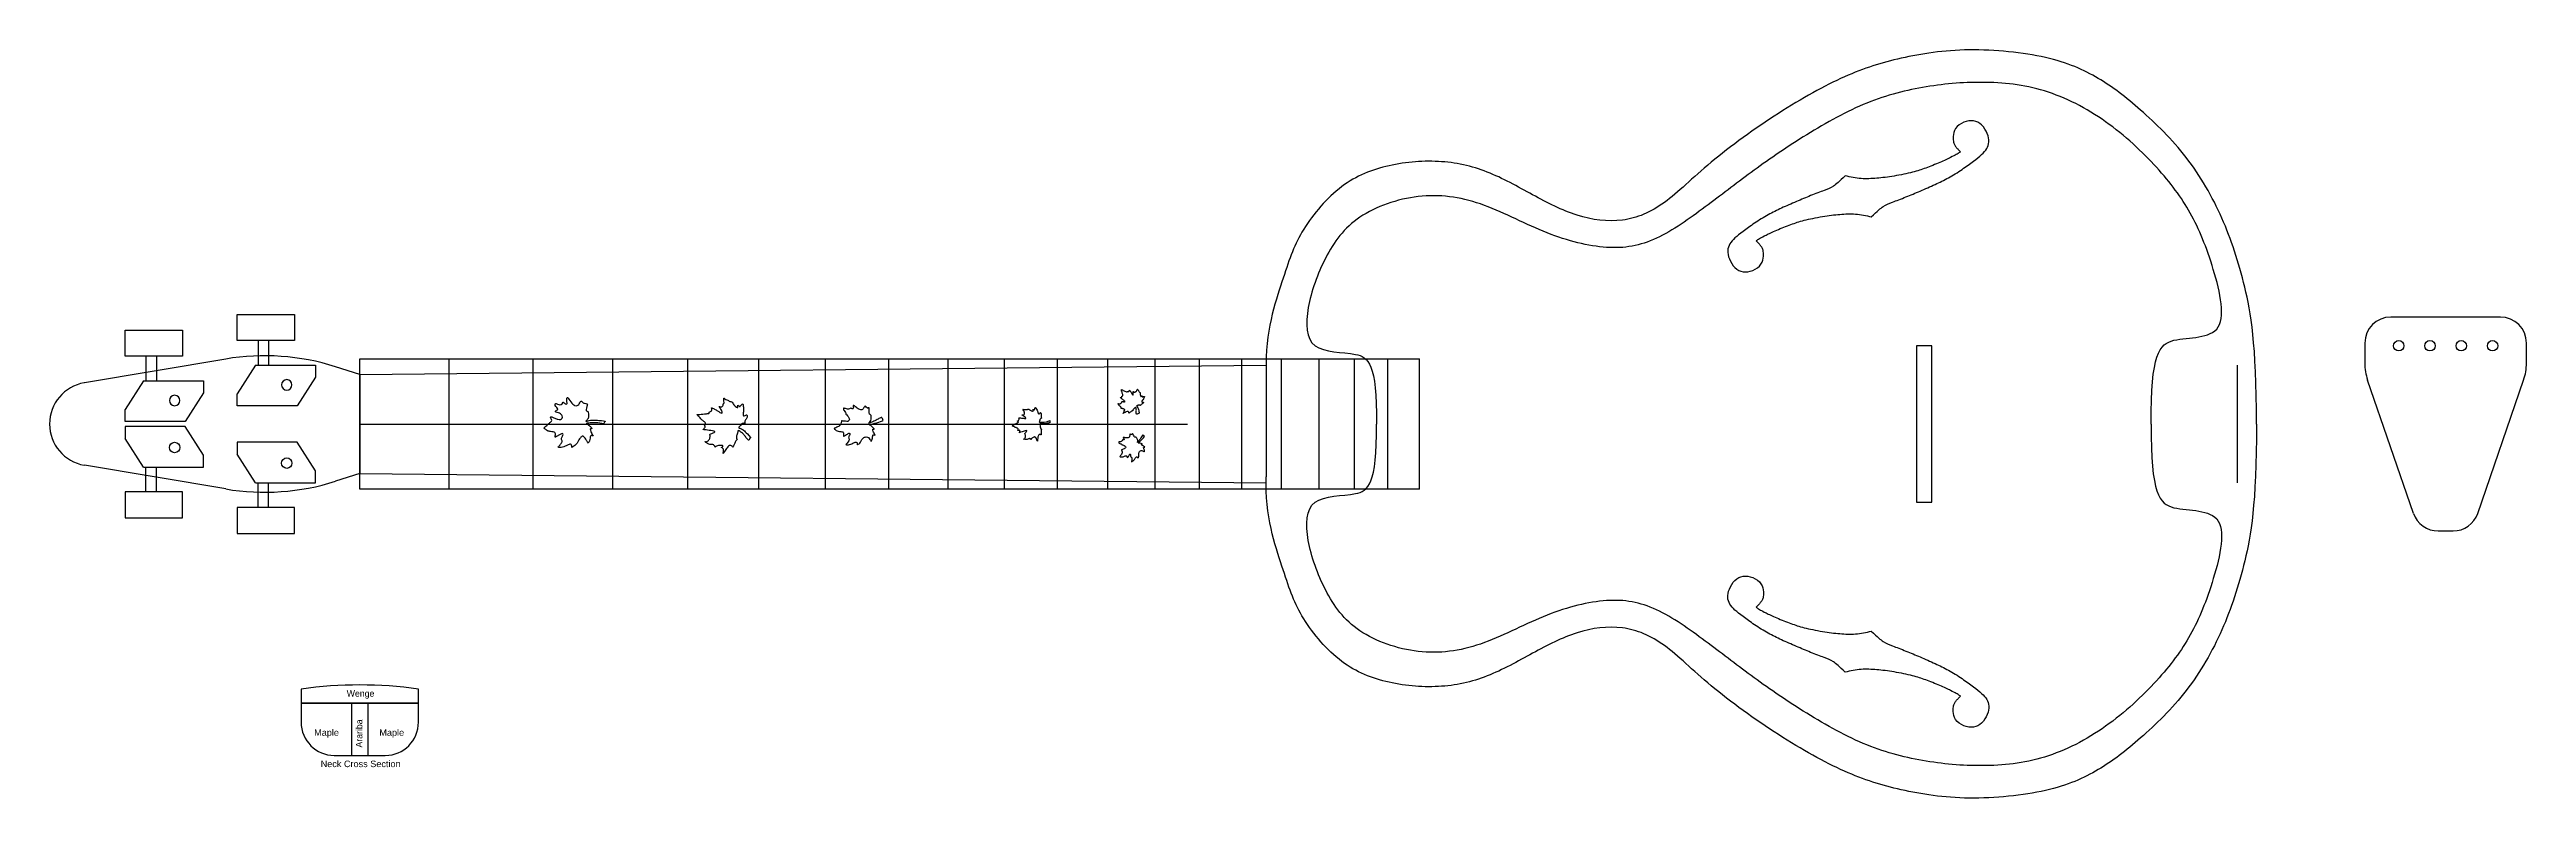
# Model space of a CAD drawing. Header units: millimetres. Extents: x -219 to 1006, y -1152 to 1300.
# Drawn here: x -119 to 831, y -143 to 143 of the extents above; entities that cross this region are included whole.
import ezdxf

# ---------------------------------------------------------------- set-up
doc = ezdxf.new("R2010")
doc.units = ezdxf.units.MM
doc.layers.get('0').update_dxf_attribs({"linetype": 'CONTINUOUS', "lineweight": 25, "true_color": 0x000000})
doc.layers.add('frets', color=1, linetype='CONTINUOUS', lineweight=25, true_color=0xff0000)
doc.styles.add('textstyle0', font='')
doc.styles.add('textstyle1', font='')
doc.styles.add('textstyle2', font='')
doc.styles.add('textstyle3', font='')
doc.styles.add('textstyle4', font='')
doc.styles.get('textstyle0').set_extended_font_data('Liberation Sans')
doc.styles.get('textstyle1').set_extended_font_data('Liberation Sans')
doc.styles.get('textstyle2').set_extended_font_data('textstyle2')
doc.styles.get('textstyle3').set_extended_font_data('textstyle3')
doc.styles.get('textstyle4').set_extended_font_data('Liberation Sans')

msp = doc.modelspace()

# ---------------------------------------------------------------- texts
at = {"char_height": 2.5, "attachment_point": 1}
for s, insert, style in [('Wenge', (-5, -102), 'textstyle3'), ('Maple', (-17.5, -117), 'textstyle1'), ('Maple', (7.5, -117), 'textstyle0'), ('Neck Cross Section', (-15, -129), 'textstyle4')]:
    msp.add_mtext(s, dxfattribs=dict(at, insert=insert, style=style))
at = {"insert": (-1.5, -124), "char_height": 2.5, "attachment_point": 1, "rotation": 90, "style": 'textstyle2'}
msp.add_mtext('Arariba', dxfattribs=at)

# ---------------------------------------------------------------- blocks, each defined once
blk = doc.blocks.new('tuner')
for p, q in [((4, 8), (-19, 8)), ((-19, 8), (-19, 3.5)), ((-12, -7.5), (-19, 3.5)), ((11, -3), (4, 8)), ((-12, -7.5), (11, -7.5)), ((-11, -17), (-11, -7.5)), ((-7, -17), (-7, -7.5)), ((11, -7.5), (11, -3)), ((3, -17), (-19, -17)), ((-19, -17), (-19, -27)), ((3, -27), (3, -17)), ((-19, -27), (3, -27))]:
    blk.add_line(p, q)
blk.add_circle((0, 0), 2)

# ---------------------------------------------------------------- linework, layer by layer
for p, q in [((821, 41), (779, 41)), ((603, 30), (597, 30)), ((597, 30), (597, -30)), ((603, -30), (603, 30)), ((769, 31), (769, 23.35)), ((831, 23.35), (831, 31)), ((-51.4, 24.9), (-105.64, 15.78)), ((0, 19), (-9.31, 21.95)), ((0, 19), (347.64, 22.5)), ((0, 19), (0, -19)), ((347.63, 20.25), (347.63, -20.25)), ((720, 22.5), (720, -22.5)), ((787.68, -34.26), (770.09, 16.84)), ((812.32, -34.26), (829.91, 16.84)), ((0, 0), (317.5, 0)), ((-51.4, -24.9), (-105.64, -15.78)), ((0, -19), (-9.31, -21.95)), ((0, -19), (347.64, -22.5)), ((597, -30), (603, -30)), ((797.13, -41), (802.87, -41)), ((-22.5, -101.56), (-22.5, -107)), ((22.5, -107), (22.5, -101.56)), ((22.5, -107), (-22.5, -107)), ((-22.5, -107), (-22.5, -114.3)), ((-22.5, -107), (22.5, -107)), ((-3.15, -107), (-3.15, -127)), ((3.15, -107), (3.15, -127)), ((22.5, -114.3), (22.5, -107)), ((-9.8, -127), (9.8, -127))]:
    msp.add_line(p, q)
for centre in [(782, 30), (794, 30), (806, 30), (818, 30)]:
    msp.add_circle(centre, 2)
for centre, radius, start, end in [((779, 31), 10, 90, 180), ((821, 31), 10, 0, 90), ((-36.48, -63.85), 90, 72.42874, 99.54677), ((789, 23.35), 20, 180, 198.99665), ((811, 23.35), 20, 341.00335, 0), ((-102.99, 0), 16, 99.54677, 260.45323), ((-36.48, 63.85), 90, 260.45323, 287.57126), ((797.13, -31), 10, 198.99665, 270), ((802.87, -31), 10, 270, 341.00335), ((0, -262.56), 162.56, 82.04412, 97.95588), ((-9.8, -114.3), 12.7, 180, 270), ((9.8, -114.3), 12.7, 270, 0)]:
    msp.add_arc(centre, radius, start, end)
for points in [[(727.5, 0), (727.38, 31.34), (723.29, 53.86), (715.1, 79.11), (701.45, 103), (682.34, 121.43), (667.33, 133.03), (648.9, 141.22), (616.14, 144.63), (590.21, 140.53), (570.42, 134.39), (544.48, 120.06), (516.33, 99.65), (500.32, 83.31), (484.64, 76.64), (466.63, 78.97), (449.95, 87.64), (432.56, 97.54), (414.13, 101.63), (392.98, 99.59), (375.23, 92.08), (359.54, 72.97), (354.76, 57.27), (347.25, 35.44), (347.63, 20.25)], [(687, 0), (687, 27), (693.18, 34.39), (718.26, 31.56), (710.5, 62.69), (702.16, 82.43), (689.38, 99.11), (668.81, 118.01), (644.62, 129.69), (620.72, 131.63), (597.92, 129.41), (575.4, 123.01), (551.5, 109.11), (532.04, 95.49), (515.36, 82.43), (495.9, 68.81), (477.83, 66.3), (453.92, 72.7), (429.74, 86.04), (406.15, 89.1), (381.41, 80.48), (369.73, 64.36), (362.51, 44.07), (363, 27), (383.81, 27.99), (390, 23.4), (390, 0)], [(579.72, 79.38), (582.1, 81.68), (584.35, 83.65), (587.46, 84.89), (593.07, 86.99), (598.36, 89.23), (604.41, 91.85), (609.2, 94.2), (614.7, 97.58), (619.09, 100.87), (622.26, 103.24), (624.16, 105.5), (625.07, 108), (624.47, 111.17), (622.2, 115), (619.01, 116.49), (615.19, 115.99), (611.55, 113.42), (611.04, 109.99), (611.24, 107.75), (611.68, 106.82), (612.45, 105.84), (613.29, 104.93), (613.86, 104.39), (613.96, 104.32), (613.76, 104.14), (612.32, 103.26), (610.51, 102.29), (606.28, 100.26), (600.33, 97.94), (596.05, 96.48), (588.34, 94.91), (581.65, 94.09), (575.93, 93.82), (571.74, 94.62), (569.75, 95.15)], [(569.75, 95.15), (567.37, 92.85), (565.13, 90.88), (562.01, 89.64), (556.4, 87.54), (551.12, 85.3), (545.06, 82.68), (540.28, 80.33), (534.77, 76.94), (530.39, 73.66), (527.21, 71.29), (525.31, 69.03), (524.41, 66.53), (525, 63.36), (527.27, 59.53), (530.46, 58.04), (534.29, 58.54), (537.93, 61.11), (538.43, 64.54), (538.24, 66.78), (537.8, 67.71), (537.02, 68.69), (536.19, 69.6), (535.61, 70.14), (535.52, 70.21), (535.72, 70.39), (537.16, 71.27), (538.96, 72.24), (543.19, 74.27), (549.15, 76.59), (553.43, 78.04), (561.14, 79.62), (567.82, 80.44), (573.55, 80.7), (577.74, 79.91), (579.72, 79.38)], [(727.5, 0), (727.38, -31.34), (723.29, -53.86), (715.1, -79.11), (701.45, -103), (682.34, -121.43), (667.33, -133.03), (648.9, -141.22), (616.14, -144.63), (590.21, -140.53), (570.42, -134.39), (544.48, -120.06), (516.33, -99.65), (500.32, -83.31), (484.64, -76.64), (466.63, -78.97), (449.95, -87.64), (432.56, -97.54), (414.13, -101.63), (392.98, -99.59), (375.23, -92.08), (359.54, -72.97), (354.76, -57.27), (347.25, -35.44), (347.63, -20.25)], [(687, 0), (687, -27), (693.18, -34.39), (718.26, -31.56), (710.5, -62.69), (702.16, -82.43), (689.38, -99.11), (668.81, -118.01), (644.62, -129.69), (620.72, -131.63), (597.92, -129.41), (575.4, -123.01), (551.5, -109.11), (532.04, -95.49), (515.36, -82.43), (495.9, -68.81), (477.83, -66.3), (453.92, -72.7), (429.74, -86.04), (406.15, -89.1), (381.41, -80.48), (369.73, -64.36), (362.51, -44.07), (363, -27), (383.81, -27.99), (390, -23.4), (390, 0)], [(569.75, -95.15), (567.37, -92.85), (565.13, -90.88), (562.01, -89.64), (556.4, -87.54), (551.12, -85.3), (545.06, -82.68), (540.28, -80.33), (534.77, -76.94), (530.39, -73.66), (527.21, -71.29), (525.31, -69.03), (524.41, -66.53), (525, -63.36), (527.27, -59.53), (530.46, -58.04), (534.29, -58.54), (537.93, -61.11), (538.43, -64.54), (538.24, -66.78), (537.8, -67.71), (537.02, -68.69), (536.19, -69.6), (535.61, -70.14), (535.52, -70.21), (535.72, -70.39), (537.16, -71.27), (538.96, -72.24), (543.19, -74.27), (549.15, -76.59), (553.43, -78.04), (561.14, -79.62), (567.82, -80.44), (573.55, -80.7), (577.74, -79.91), (579.72, -79.38)], [(579.72, -79.38), (582.1, -81.68), (584.35, -83.65), (587.46, -84.89), (593.07, -86.99), (598.36, -89.23), (604.41, -91.85), (609.2, -94.2), (614.7, -97.58), (619.09, -100.87), (622.26, -103.24), (624.16, -105.5), (625.07, -108), (624.47, -111.17), (622.2, -115), (619.01, -116.49), (615.19, -115.99), (611.55, -113.42), (611.04, -109.99), (611.24, -107.75), (611.68, -106.82), (612.45, -105.84), (613.29, -104.93), (613.86, -104.39), (613.96, -104.32), (613.76, -104.14), (612.32, -103.26), (610.51, -102.29), (606.28, -100.26), (600.33, -97.94), (596.05, -96.48), (588.34, -94.91), (581.65, -94.09), (575.93, -93.82), (571.74, -94.62), (569.75, -95.15)]]:
    msp.add_open_spline(points, degree=3)
at = {"layer": 'frets'}
for p, q in [((0, -25), (0, 25)), ((0, 25), (406.44, 25)), ((34.24, -25), (34.24, 25)), ((66.55, -25), (66.55, 25)), ((97.05, -25), (97.05, 25)), ((125.84, -25), (125.84, 25)), ((153.02, -25), (153.02, 25)), ((178.66, -25), (178.66, 25)), ((202.87, -25), (202.87, 25)), ((225.72, -25), (225.72, 25)), ((247.29, -25), (247.29, 25)), ((267.65, -25), (267.65, 25)), ((286.86, -25), (286.86, 25)), ((305, -25), (305, 25)), ((322.12, -25), (322.12, 25)), ((338.28, -25), (338.28, 25)), ((353.53, -25), (353.53, 25)), ((367.92, -25), (367.92, 25)), ((381.51, -25), (381.51, 25)), ((394.33, -25), (394.33, 25)), ((406.44, -25), (406.44, 25)), ((406.44, -25), (0, -25))]:
    msp.add_line(p, q, dxfattribs=at)
for points in [[(93.5, 0), (94.18, 1.13), (94.15, 1.11), (92.88, 1.27), (90.56, 1.52), (88.42, 1.52), (86.55, 0.92), (86.64, 1.01), (86.74, 1.11), (87.69, 2.08), (87.77, 3.29), (87.64, 4.65), (87.52, 4.7), (86.82, 5.06), (86.82, 5.32), (87.1, 6.89), (87.27, 7.44), (87.43, 7.65), (85.88, 7.99), (85.88, 7.99), (84.89, 8.86), (84.89, 8.86), (83.86, 7.3), (83.38, 7.03), (82.55, 6.88), (80.82, 8.22), (79.5, 11), (79.33, 8.85), (79.47, 8.28), (79.53, 7.92), (79.31, 7.47), (79.02, 7.45), (77.75, 8.73), (78.02, 8.19), (77.21, 7.32), (76.26, 7.45), (75.5, 7.73), (75.07, 8.02), (74.96, 7.59), (74.86, 7.09), (75.57, 6.25), (76.15, 5.49), (75.5, 5.4), (74.6, 4.5), (76.83, 4.38), (77.72, 2.97), (77.74, 2.19), (76.94, 1.64), (76.02, 1.78), (74.89, 2.16), (72.98, 3.06), (73.18, 2.24), (74.02, 1.31), (72.85, 0.53), (72.17, -0.25), (70.49, -1.55), (70.61, -1.57), (72.04, -2.73), (73.12, -2.91), (74.26, -3.01), (74.97, -3.22), (75.06, -3.77), (74.97, -4.49), (74.89, -5.1), (74.89, -5.1), (75.92, -4.62), (76.86, -4.01), (77.4, -3.69), (77.88, -3.68), (78.06, -4.28), (77.39, -5.15), (77.25, -5.81), (77.54, -6.16), (77.78, -6.68), (76.97, -7.79), (76.26, -8.67), (75.97, -8.9), (75.97, -8.9), (76.79, -9.1), (77.76, -8.92), (78.78, -8.56), (79.67, -8.1), (80.25, -7.78), (80.86, -7.67), (81.31, -8.07), (81.28, -9.01), (81.43, -8.99), (82.07, -8.57), (82.84, -7.88), (83.6, -7.2), (84.05, -5.87), (84.58, -5.48), (85.45, -4.17), (86.49, -5.56), (87.19, -6.52), (87.56, -7.38), (87.56, -7.38), (87.96, -6.9), (88.3, -6.06), (88.4, -4.73), (88.61, -4.44), (88.9, -4.39), (89.49, -4.58), (89.49, -4.58), (88.5, -2.78), (88.33, -1.8), (88.51, -1.73), (89.13, -1.88), (88.91, -1.47), (88.08, -0.58), (86.79, 0.2), (86.79, 0.2), (87.94, 0.44), (91.33, 0.61), (93.5, 0), (93.5, 0)], [(149.86, -5.14), (147.95, -3.01), (146.71, -1.85), (145.32, -1.53), (145.31, -1.3), (145.96, -0.63), (145.98, -0.6), (146.8, 0.38), (147.83, 0.28), (147.83, 0.28), (147.53, 0.74), (148.12, 1.83), (148.79, 2.97), (148.51, 3.73), (148.17, 3.4), (147.4, 3.03), (146.98, 3.27), (147, 3.97), (147.17, 4.58), (147.25, 5.5), (147.05, 7.41), (146.94, 7.74), (146.94, 7.74), (146.47, 7.45), (146.04, 6.95), (145.82, 6.71), (145.73, 6.61), (144.98, 7.26), (144.98, 7.26), (145.05, 6.48), (144.87, 6.17), (144.03, 6.65), (142.9, 8.13), (142.73, 8.67), (141.97, 8.52), (141.32, 9.01), (140.91, 9.2), (139.99, 9.62), (139.46, 10.19), (139.73, 8.72), (139.75, 7.71), (139.37, 7.7), (139.37, 7.7), (139.49, 7.33), (139.03, 6.66), (138.59, 6.55), (138.05, 6.59), (137.75, 6.77), (137.75, 6.77), (138.77, 5.24), (139.25, 4), (138.43, 4.21), (137.83, 4.71), (136.62, 5.4), (135.56, 6.02), (135.05, 6.12), (134.9, 6.17), (134.9, 6.17), (135.08, 5.65), (134.9, 5.08), (134.63, 4.68), (133.92, 4.61), (134.06, 4), (133.62, 4.03), (133.62, 4.03), (132.55, 3.86), (129.23, 3.61), (129.23, 3.61), (130.74, 2.22), (130.91, 1.79), (131.2, 1.65), (132.32, 0.74), (132.61, 0.28), (132.53, -0.2), (132.32, -0.56), (132.03, -0.54), (132.03, -0.54), (132.52, -0.79), (132.46, -1.09), (132.11, -1.82), (131.63, -2.07), (131.6, -2.13), (133.11, -2.29), (136.33, -2.8), (136.27, -2.91), (135.56, -3.48), (135.02, -3.65), (134.29, -3.87), (134.29, -4.13), (134.45, -4.89), (134, -6.13), (133.16, -6.88), (132.31, -6.72), (132.31, -6.72), (133.01, -7.32), (133.6, -7.66), (134.24, -7.84), (135.15, -7.76), (135.79, -8.02), (135.79, -8.02), (136.13, -8.33), (136.26, -8.63), (136.24, -8.92), (136.24, -8.92), (136.79, -8.41), (137.58, -8.27), (138.5, -8.17), (139.19, -8.27), (139.34, -8.46), (139.15, -8.8), (138.83, -8.96), (138.68, -8.9), (138.68, -8.9), (139.19, -9.24), (139.56, -9.71), (139.47, -10.11), (139.44, -10.69), (139.41, -11.38), (139.41, -11.38), (140.32, -9.81), (141.45, -8.3), (142.06, -8.16), (142.66, -8.29), (143, -8.79), (143.08, -9.05), (143.28, -8.5), (143.88, -7.27), (144.01, -6.71), (144.5, -6.13), (144.73, -6.05), (144.73, -6.05), (144.28, -4.89), (144.97, -3.57), (145.06, -2.22), (145.78, -2.84), (147.14, -3.76), (147.79, -4.71), (149, -6.2), (149, -6.2), (149.16, -6.36), (149.86, -5.14), (149.86, -5.14)], [(298.96, 4.11), (298.66, 5.55), (298.41, 6.38), (297.87, 6.87), (297.92, 6.98), (298.38, 7.11), (298.4, 7.12), (299.02, 7.34), (299.44, 7.03), (299.44, 7.03), (299.43, 7.31), (299.97, 7.64), (300.56, 7.98), (300.63, 8.39), (300.4, 8.33), (299.96, 8.36), (299.83, 8.58), (300.02, 8.88), (300.25, 9.11), (300.53, 9.5), (300.93, 10.4), (300.96, 10.57), (300.96, 10.57), (300.68, 10.56), (300.36, 10.45), (300.2, 10.4), (300.13, 10.38), (299.97, 10.86), (299.97, 10.86), (299.8, 10.49), (299.64, 10.4), (299.39, 10.83), (299.27, 11.77), (299.33, 12.06), (298.96, 12.19), (298.79, 12.57), (298.66, 12.76), (298.36, 13.18), (298.27, 13.57), (298.02, 12.85), (297.76, 12.4), (297.59, 12.49), (297.59, 12.49), (297.55, 12.29), (297.18, 12.12), (296.95, 12.18), (296.73, 12.33), (296.64, 12.49), (296.64, 12.49), (296.7, 11.55), (296.59, 10.88), (296.28, 11.18), (296.14, 11.56), (295.79, 12.17), (295.47, 12.72), (295.28, 12.89), (295.22, 12.96), (295.22, 12.96), (295.17, 12.68), (294.94, 12.47), (294.72, 12.36), (294.39, 12.51), (294.29, 12.21), (294.11, 12.33), (294.11, 12.33), (293.59, 12.53), (292.05, 13.27), (292.05, 13.27), (292.37, 12.26), (292.33, 12.03), (292.43, 11.9), (292.69, 11.21), (292.7, 10.93), (292.54, 10.74), (292.35, 10.63), (292.23, 10.71), (292.23, 10.71), (292.38, 10.48), (292.28, 10.36), (291.94, 10.12), (291.66, 10.14), (291.63, 10.12), (292.26, 9.66), (293.56, 8.61), (293.5, 8.58), (293.04, 8.5), (292.76, 8.57), (292.38, 8.66), (292.31, 8.54), (292.19, 8.16), (291.67, 7.73), (291.11, 7.62), (290.77, 7.9), (290.77, 7.9), (290.93, 7.46), (291.11, 7.16), (291.34, 6.91), (291.76, 6.71), (291.98, 6.44), (291.98, 6.44), (292.05, 6.21), (292.03, 6.05), (291.95, 5.92), (291.95, 5.92), (292.33, 6), (292.71, 5.86), (293.15, 5.67), (293.43, 5.45), (293.44, 5.33), (293.27, 5.23), (293.09, 5.24), (293.04, 5.3), (293.04, 5.3), (293.18, 5.02), (293.22, 4.72), (293.08, 4.56), (292.92, 4.32), (292.73, 4.02), (292.73, 4.02), (293.53, 4.48), (294.42, 4.86), (294.72, 4.77), (294.96, 4.56), (294.99, 4.25), (294.95, 4.11), (295.18, 4.3), (295.76, 4.7), (295.96, 4.91), (296.33, 5.04), (296.45, 5.02), (296.45, 5.02), (296.55, 5.65), (297.19, 6.06), (297.58, 6.63), (297.74, 6.17), (297.86, 5.43), (297.83, 5.22), (297.83, 4.01), (297.83, 4.01), (297.89, 3.62), (298.96, 4.11), (298.96, 4.11)], [(200.74, 1.33), (200.22, 2.59), (200.18, 2.58), (199.87, 2.41), (198.46, 1.72), (196.75, 0.82), (195.2, 0.32), (195.28, 0.39), (195.36, 0.47), (196.14, 1.28), (196.22, 2.29), (196.11, 3.43), (196.01, 3.47), (195.43, 3.77), (195.42, 3.99), (195.44, 5.3), (195.36, 6.28), (195.33, 6.28), (194.75, 5.99), (194.75, 5.99), (193.81, 6.95), (193.81, 6.95), (192.95, 5.64), (192.55, 5.42), (191.86, 5.29), (190.41, 6.41), (189.37, 7.22), (189.17, 6.94), (189.28, 6.46), (189.34, 6.16), (189.15, 5.78), (188.91, 5.77), (188.38, 6.11), (188.18, 6.02), (187.4, 5.66), (186.6, 5.77), (185.97, 6), (185.61, 6.25), (185.52, 5.89), (185.44, 5.47), (186.03, 4.76), (186.52, 4.13), (186.42, 3.81), (186.42, 3.78), (187.09, 3.21), (187.82, 2.03), (187.84, 1.38), (187.18, 0.92), (186.41, 1.03), (185.27, 1.14), (184.75, 1.24), (184.75, 1.11), (184.73, 0.64), (184.31, -0.46), (183.36, -1.12), (181.79, -1.74), (181.89, -1.76), (183.09, -2.73), (183.99, -2.88), (184.93, -2.97), (185.53, -3.14), (185.61, -3.59), (185.53, -4.2), (185.46, -4.71), (185.46, -4.71), (186.32, -4.31), (187.11, -3.8), (187.56, -3.53), (187.96, -3.52), (188.11, -4.02), (187.55, -4.75), (187.43, -5.3), (187.67, -5.6), (187.87, -6.03), (187.2, -6.96), (186.61, -7.68), (186.36, -7.88), (186.36, -7.88), (187.04, -8.04), (187.86, -7.9), (188.71, -7.59), (189.45, -7.21), (189.93, -6.94), (190.45, -6.85), (190.82, -7.19), (190.8, -7.97), (190.92, -7.95), (191.45, -7.61), (192.1, -7.03), (192.49, -5.9), (193.11, -5.35), (193.55, -5.03), (194.19, -4.92), (195.15, -5.09), (195.73, -5.89), (196.04, -6.61), (196.04, -6.61), (196.38, -6.21), (196.66, -5.51), (196.74, -4.4), (196.92, -4.15), (197.16, -4.11), (197.65, -4.27), (197.65, -4.27), (196.83, -2.77), (196.68, -1.95), (196.83, -1.9), (197.35, -2.02), (197.17, -1.68), (196.47, -0.93), (195.39, -0.28), (195.39, -0.28), (196.35, -0.08), (200.2, 1.07), (200.68, 1.29), (200.68, 1.29)], [(264.64, 1.32), (262.54, 0.49), (261.52, 0.83), (260.65, 0.64), (260.58, 0.77), (260.77, 1.32), (260.77, 1.34), (260.98, 2.12), (261.59, 2.33), (261.59, 2.33), (261.3, 2.52), (261.35, 3.3), (261.42, 4.13), (261.06, 4.49), (260.96, 4.21), (260.61, 3.79), (260.31, 3.82), (260.14, 4.22), (260.07, 4.62), (259.88, 5.17), (259.25, 6.2), (259.1, 6.36), (259.1, 6.36), (258.91, 6.07), (258.79, 5.67), (258.74, 5.47), (258.71, 5.39), (258.11, 5.57), (258.11, 5.57), (258.36, 5.13), (258.34, 4.91), (257.73, 4.96), (256.69, 5.51), (256.45, 5.77), (256.05, 5.48), (255.55, 5.58), (255.27, 5.59), (254.63, 5.58), (254.18, 5.77), (254.72, 5), (255, 4.43), (254.79, 4.32), (254.79, 4.32), (254.96, 4.14), (254.87, 3.64), (254.65, 3.45), (254.29, 3.47), (253.84, 3.47), (253.84, 3.47), (255.1, 2.76), (255.7, 2.17), (255.18, 2.08), (254.7, 2.2), (253.83, 2.28), (253.06, 2.34), (252.74, 2.27), (252.64, 2.26), (252.64, 2.26), (252.89, 2.01), (252.94, 1.64), (252.31, 1.13), (252.13, 1.22), (252.74, 0.8), (252.48, 0.7), (252.48, 0.7), (251.92, 0.32), (250.09, -0.71), (250.09, -0.71), (251.32, -1.11), (251.31, -1.49), (251.74, -1.31), (252.12, -1.59), (252.43, -1.71), (252.5, -1.98), (252.55, -2.26), (252.17, -2.52), (252.17, -2.52), (253.14, -2.35), (253.18, -2.54), (253.18, -3.05), (252.97, -3.32), (252.97, -3.36), (253.88, -3.05), (255.85, -2.48), (255.84, -2.57), (255.59, -3.08), (255.33, -3.32), (254.97, -3.64), (255.04, -3.79), (255.33, -4.18), (255.4, -5), (255.12, -5.66), (254.6, -5.79), (254.6, -5.79), (255.16, -5.94), (255.58, -5.98), (256, -5.92), (256.5, -5.63), (256.93, -5.61), (256.93, -5.61), (257.21, -5.69), (257.36, -5.83), (257.42, -6), (257.42, -6), (257.61, -5.57), (258.02, -5.27), (258.52, -4.97), (258.94, -4.84), (259.08, -4.92), (259.05, -5.16), (259.24, -5.26), (259.36, -5.4), (259.36, -5.4), (259.56, -5.49), (259.53, -5.57), (259.59, -5.82), (259.72, -6.16), (259.89, -6.56), (259.89, -6.56), (259.99, -5.43), (260.24, -4.26), (260.55, -4.02), (260.92, -3.93), (261.25, -4.12), (261.36, -4.26), (261.34, -3.89), (261.35, -3.03), (261.28, -2.67), (261.4, -2.21), (261.51, -2.1), (261.51, -2.1), (260.94, -1.56), (260.99, -0.62), (260.68, 0.17), (261.26, 0.01), (262.09, 0), (263, 0), (264.67, 0.52), (264.67, 0.52), (264.67, 0.52), (264.64, 1.32), (264.64, 1.32)], [(300.99, -4.75), (300.3, -4.22), (300.28, -4.23), (300.16, -4.43), (299.61, -5.26), (298.95, -6.31), (298.24, -7.08), (298.26, -7.02), (298.28, -6.95), (298.46, -6.24), (298.17, -5.66), (297.75, -5.07), (297.68, -5.08), (297.26, -5.09), (297.19, -4.98), (296.78, -4.24), (296.42, -3.73), (296.41, -3.74), (296.18, -4.08), (296.18, -4.08), (295.35, -3.85), (295.35, -3.85), (295.29, -4.85), (295.14, -5.1), (294.8, -5.39), (293.64, -5.24), (292.8, -5.12), (292.78, -5.34), (293, -5.57), (293.13, -5.72), (293.14, -5.99), (293.01, -6.07), (292.61, -6.05), (292.53, -6.17), (292.21, -6.62), (291.73, -6.81), (291.31, -6.89), (291.03, -6.86), (291.1, -7.09), (291.19, -7.35), (291.74, -7.55), (292.21, -7.75), (292.26, -7.96), (292.27, -7.97), (292.82, -8.08), (293.61, -8.49), (293.83, -8.85), (293.6, -9.32), (293.14, -9.5), (292.48, -9.8), (292.16, -9.91), (292.19, -9.99), (292.34, -10.25), (292.45, -11), (292.15, -11.67), (291.47, -12.52), (291.53, -12.49), (292.51, -12.65), (293.05, -12.44), (293.6, -12.19), (293.99, -12.09), (294.18, -12.32), (294.33, -12.68), (294.45, -12.99), (294.45, -12.99), (294.8, -12.49), (295.07, -11.95), (295.24, -11.66), (295.46, -11.53), (295.7, -11.76), (295.63, -12.34), (295.73, -12.68), (295.96, -12.77), (296.21, -12.94), (296.14, -13.68), (296.04, -14.27), (295.97, -14.46), (295.97, -14.46), (296.4, -14.33), (296.8, -13.99), (297.18, -13.54), (297.47, -13.1), (297.65, -12.79), (297.9, -12.58), (298.22, -12.65), (298.46, -13.09), (298.52, -13.03), (298.7, -12.67), (298.87, -12.15), (298.73, -11.4), (298.9, -10.89), (299.04, -10.57), (299.36, -10.31), (299.95, -10.09), (300.52, -10.35), (300.93, -10.65), (300.93, -10.65), (300.98, -10.32), (300.92, -9.84), (300.61, -9.2), (300.63, -9.01), (300.75, -8.91), (301.07, -8.84), (301.07, -8.84), (300.13, -8.27), (299.79, -7.87), (299.86, -7.79), (300.18, -7.69), (299.97, -7.56), (299.35, -7.37), (298.54, -7.35), (298.54, -7.35), (299.01, -6.93), (300.78, -5.07), (300.97, -4.79), (300.97, -4.79)]]:
    msp.add_open_spline(points, degree=3, dxfattribs=at)

# ---------------------------------------------------------------- block references
at = {"yscale": -1, "rotation": 360}
for p in [(-28, 15), (-71, 9)]:
    msp.add_blockref('tuner', p, dxfattribs=at)
for p in [(-71, -9), (-28, -15)]:
    msp.add_blockref('tuner', p)

msp.set_redraw_order([(e.dxf.handle, doc.entitydb.next_handle()) for e in msp.query("TEXT MTEXT ATTDEF DIMENSION ARC_DIMENSION")])  # texts and dimensions are drawn at this point

doc.saveas('drawing.dxf')
